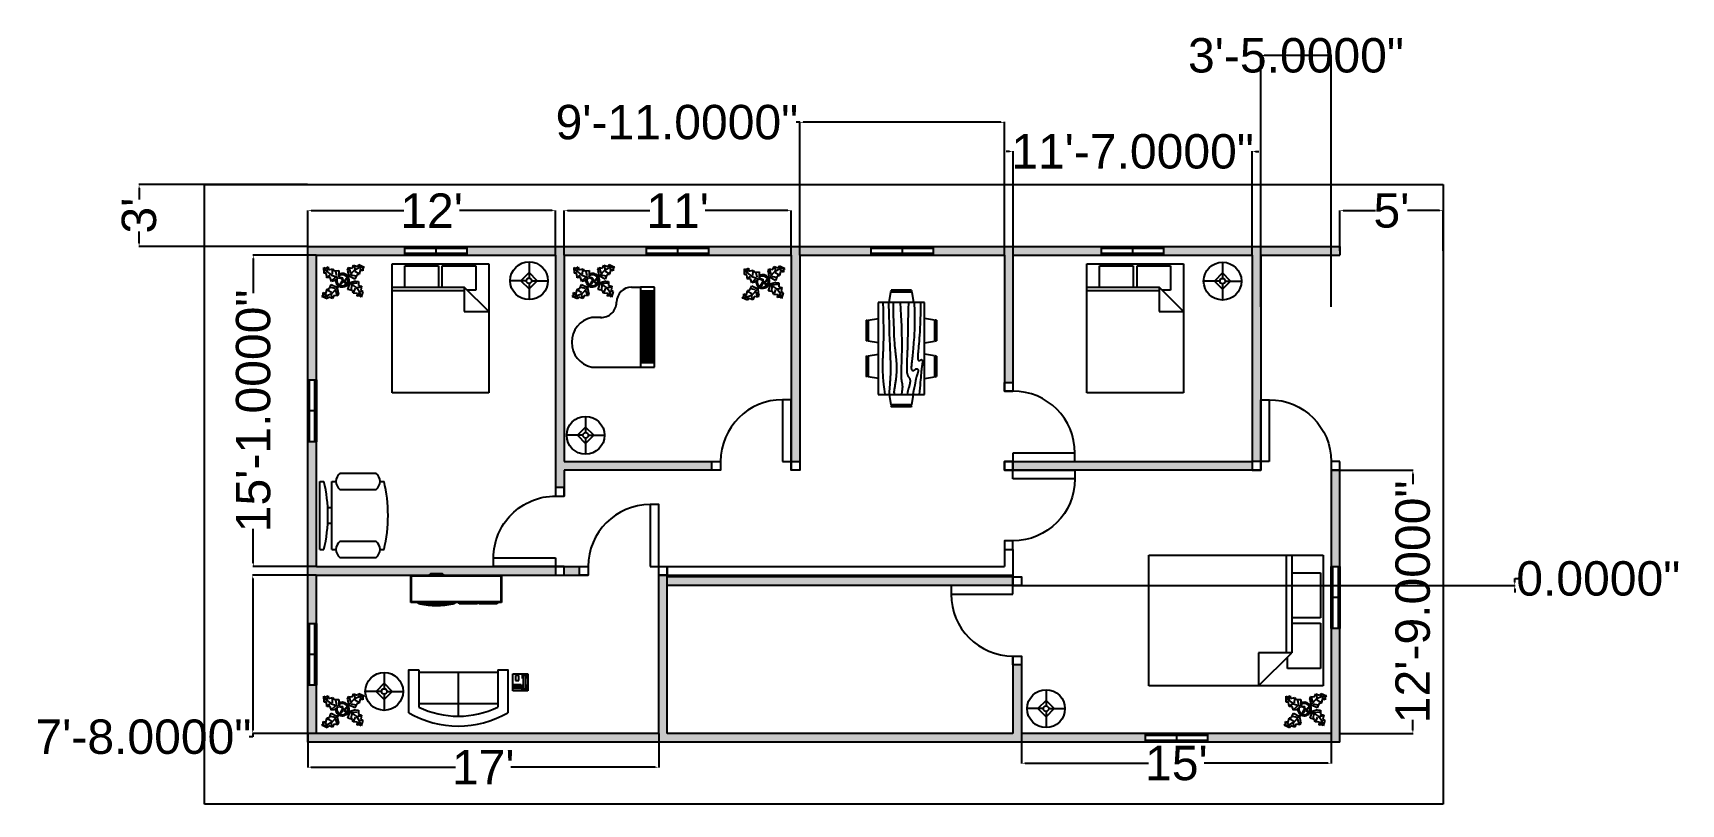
# Model space of a CAD drawing. Header units: metres. Extents: x 3 to 961, y 8 to 456.
import ezdxf

# ---------------------------------------------------------------- set-up
doc = ezdxf.new("R2010")
doc.units = ezdxf.units.M
doc.header["$MEASUREMENT"] = 0
for name, color, linetype in [('Annotation', 2, 'Continuous'), ('Door', 6, 'Continuous'), ('Hatch', 250, 'Continuous'), ('Window', 30, 'Continuous')]:
    doc.layers.add(name, color=color, linetype=linetype)
doc.layers.add('Room Decor', color=100, linetype='Continuous', plot=False)
doc.styles.get("Standard").update_dxf_attribs({"font": 'arial.ttf'})
doc.dimstyles.get("Standard").update_dxf_attribs({"dimtxt": 20, "dimasz": 2, "dimexe": 0.18, "dimexo": 0.0625, "dimgap": 0.0945, "dimtad": 0, "dimtoh": 1, "dimdec": 4, "dimzin": 0, "dimdsep": 46, "dimlunit": 3, "dimtxsty": 'Standard', "dimcen": 0.09, "dimclrt": 2, "dimadec": 0, "dimazin": 0, "dimtfac": 1, "dimtdec": 4, "dimtofl": 0, "dimtmove": 0, "dimatfit": 3, "dimfxl": 1, "dimtolj": 1, "dimtzin": 0, "dimarcsym": 0})

msp = doc.modelspace()

# ---------------------------------------------------------------- blocks, each defined once
blk = doc.blocks.new('*D1')
at = {"layer": 'Annotation', "color": 0, "lineweight": -2, "transparency": 16777216}
for p, q in [((716.97, 296.8), (716.97, 442.98)), ((755.97, 442.8), (718.97, 442.8)), ((757.97, 296.8), (757.97, 442.98))]:
    blk.add_line(p, q, dxfattribs=at)
at = {"layer": 'Annotation', "color": 0, "transparency": 16777216}
for points in [[(718.97, 443.13), (718.97, 442.46), (716.97, 442.8)], [(755.97, 443.13), (755.97, 442.46), (757.97, 442.8)]]:
    blk.add_solid(points, dxfattribs=at)
at = {"layer": 'Defpoints', "color": 0, "transparency": 16777216}
for p in [(716.97, 442.8), (716.97, 296.74), (757.97, 296.74)]:
    blk.add_point(p, dxfattribs=at)
at = {"layer": 'Annotation', "color": 2, "transparency": 16777216, "insert": (737.47, 442.8), "char_height": 20, "attachment_point": 5}
blk.add_mtext('\\A1;3\'-5.0000"', dxfattribs=at)
blk = doc.blocks.new('*D2')
at = {"layer": 'Annotation', "color": 0, "lineweight": -2, "transparency": 16777216}
for p, q in [((570.97, 386.99), (568.97, 386.99)), ((572.97, 326.82), (572.97, 387.17)), ((711.97, 326.82), (711.97, 387.17)), ((713.97, 386.99), (715.97, 386.99))]:
    blk.add_line(p, q, dxfattribs=at)
at = {"layer": 'Annotation', "color": 0, "transparency": 16777216}
for points in [[(570.97, 387.32), (570.97, 386.65), (572.97, 386.99)], [(713.97, 387.32), (713.97, 386.65), (711.97, 386.99)]]:
    blk.add_solid(points, dxfattribs=at)
at = {"layer": 'Defpoints', "color": 0, "transparency": 16777216}
for p in [(572.97, 386.99), (572.97, 326.76), (711.97, 326.76)]:
    blk.add_point(p, dxfattribs=at)
at = {"layer": 'Annotation', "color": 2, "transparency": 16777216, "insert": (642.47, 386.99), "char_height": 20, "attachment_point": 5}
blk.add_mtext('\\A1;11\'-7.0000"', dxfattribs=at)
blk = doc.blocks.new('*D3')
at = {"layer": 'Annotation', "color": 0, "lineweight": -2, "transparency": 16777216}
for p, q in [((448.97, 404), (446.97, 404)), ((448.97, 326.82), (448.97, 404.18)), ((565.97, 404), (450.97, 404)), ((567.97, 326.82), (567.97, 404.18))]:
    blk.add_line(p, q, dxfattribs=at)
at = {"layer": 'Annotation', "color": 0, "transparency": 16777216}
for points in [[(450.97, 404.33), (450.97, 403.66), (448.97, 404)], [(565.97, 404.33), (565.97, 403.66), (567.97, 404)]]:
    blk.add_solid(points, dxfattribs=at)
at = {"layer": 'Defpoints', "color": 0, "transparency": 16777216}
for p in [(448.97, 404), (448.97, 326.76), (567.97, 326.76)]:
    blk.add_point(p, dxfattribs=at)
at = {"layer": 'Annotation', "color": 2, "transparency": 16777216, "insert": (377.56, 404), "char_height": 20, "attachment_point": 5}
blk.add_mtext('\\A1;9\'-11.0000"', dxfattribs=at)
blk = doc.blocks.new('*D4')
at = {"layer": 'Annotation', "color": 0, "lineweight": -2, "transparency": 16777216}
for p, q in [((311.97, 326.82), (311.97, 352.83)), ((313.97, 352.65), (361.84, 352.65)), ((441.97, 352.65), (394.09, 352.65)), ((443.97, 326.82), (443.97, 352.83))]:
    blk.add_line(p, q, dxfattribs=at)
at = {"layer": 'Annotation', "color": 0, "transparency": 16777216}
for points in [[(313.97, 352.98), (313.97, 352.32), (311.97, 352.65)], [(441.97, 352.98), (441.97, 352.32), (443.97, 352.65)]]:
    blk.add_solid(points, dxfattribs=at)
at = {"layer": 'Defpoints', "color": 0, "transparency": 16777216}
for p in [(311.97, 352.65), (311.97, 326.76), (443.97, 326.76)]:
    blk.add_point(p, dxfattribs=at)
at = {"layer": 'Annotation', "color": 2, "transparency": 16777216, "insert": (377.97, 352.65), "char_height": 20, "attachment_point": 5}
blk.add_mtext("\\A1;11'", dxfattribs=at)
blk = doc.blocks.new('*D5')
at = {"layer": 'Annotation', "color": 0, "lineweight": -2, "transparency": 16777216}
for p, q in [((162.97, 326.82), (162.97, 352.83)), ((164.97, 352.65), (218.84, 352.65)), ((304.97, 352.65), (251.09, 352.65)), ((306.97, 326.82), (306.97, 352.83))]:
    blk.add_line(p, q, dxfattribs=at)
at = {"layer": 'Annotation', "color": 0, "transparency": 16777216}
for points in [[(164.97, 352.98), (164.97, 352.32), (162.97, 352.65)], [(304.97, 352.98), (304.97, 352.32), (306.97, 352.65)]]:
    blk.add_solid(points, dxfattribs=at)
at = {"layer": 'Defpoints', "color": 0, "transparency": 16777216}
for p in [(162.97, 352.65), (162.97, 326.76), (306.97, 326.76)]:
    blk.add_point(p, dxfattribs=at)
at = {"layer": 'Annotation', "color": 2, "transparency": 16777216, "insert": (234.97, 352.65), "char_height": 20, "attachment_point": 5}
blk.add_mtext("\\A1;12'", dxfattribs=at)
blk = doc.blocks.new('*D6')
at = {"layer": 'Annotation', "color": 0, "lineweight": -2, "transparency": 16777216}
for p, q in [((577.97, 48.69), (577.97, 31.3)), ((757.97, 48.69), (757.97, 31.3)), ((579.97, 31.48), (651.84, 31.48)), ((755.97, 31.48), (684.09, 31.48))]:
    blk.add_line(p, q, dxfattribs=at)
at = {"layer": 'Annotation', "color": 0, "transparency": 16777216}
for points in [[(579.97, 31.81), (579.97, 31.15), (577.97, 31.48)], [(755.97, 31.81), (755.97, 31.15), (757.97, 31.48)]]:
    blk.add_solid(points, dxfattribs=at)
at = {"layer": 'Defpoints', "color": 0, "transparency": 16777216}
for p in [(577.97, 48.76), (757.97, 48.76), (577.97, 31.48)]:
    blk.add_point(p, dxfattribs=at)
at = {"layer": 'Annotation', "color": 2, "transparency": 16777216, "insert": (667.97, 31.48), "char_height": 20, "attachment_point": 5}
blk.add_mtext("\\A1;15'", dxfattribs=at)
blk = doc.blocks.new('*D7')
at = {"layer": 'Annotation', "color": 0, "lineweight": -2, "transparency": 16777216}
for p, q in [((162.97, 48.69), (162.97, 28.98)), ((366.97, 48.69), (366.97, 28.98)), ((164.97, 29.16), (248.84, 29.16)), ((364.97, 29.16), (281.09, 29.16))]:
    blk.add_line(p, q, dxfattribs=at)
at = {"layer": 'Annotation', "color": 0, "transparency": 16777216}
for points in [[(164.97, 29.49), (164.97, 28.82), (162.97, 29.16)], [(364.97, 29.49), (364.97, 28.82), (366.97, 29.16)]]:
    blk.add_solid(points, dxfattribs=at)
at = {"layer": 'Defpoints', "color": 0, "transparency": 16777216}
for p in [(162.97, 48.76), (366.97, 48.76), (162.97, 29.16)]:
    blk.add_point(p, dxfattribs=at)
at = {"layer": 'Annotation', "color": 2, "transparency": 16777216, "insert": (264.97, 29.16), "char_height": 20, "attachment_point": 5}
blk.add_mtext("\\A1;17'", dxfattribs=at)
blk = doc.blocks.new('*D8')
at = {"layer": 'Annotation', "color": 0, "lineweight": -2, "transparency": 16777216}
for p, q in [((763.03, 201.76), (805.62, 201.76)), ((805.44, 199.76), (805.44, 193.72)), ((763.03, 48.76), (805.62, 48.76)), ((805.44, 50.76), (805.44, 56.79))]:
    blk.add_line(p, q, dxfattribs=at)
at = {"layer": 'Annotation', "color": 0, "transparency": 16777216}
for points in [[(805.1, 199.76), (805.77, 199.76), (805.44, 201.76)], [(805.1, 50.76), (805.77, 50.76), (805.44, 48.76)]]:
    blk.add_solid(points, dxfattribs=at)
at = {"layer": 'Defpoints', "color": 0, "transparency": 16777216}
for p in [(762.97, 201.76), (762.97, 48.76), (805.44, 48.76)]:
    blk.add_point(p, dxfattribs=at)
at = {"layer": 'Annotation', "color": 2, "transparency": 16777216, "insert": (805.44, 125.26), "char_height": 20, "attachment_point": 5, "rotation": 90}
blk.add_mtext('\\A1;12\'-9.0000"', dxfattribs=at)
blk = doc.blocks.new('*D9')
at = {"layer": 'Annotation', "color": 0, "lineweight": -2, "transparency": 16777216}
for p, q in [((167.9, 326.76), (131.11, 326.76)), ((131.29, 324.76), (131.29, 304.72)), ((131.29, 147.76), (131.29, 167.79)), ((167.9, 145.76), (131.11, 145.76))]:
    blk.add_line(p, q, dxfattribs=at)
at = {"layer": 'Annotation', "color": 0, "transparency": 16777216}
for points in [[(130.96, 324.76), (131.63, 324.76), (131.29, 326.76)], [(130.96, 147.76), (131.63, 147.76), (131.29, 145.76)]]:
    blk.add_solid(points, dxfattribs=at)
at = {"layer": 'Defpoints', "color": 0, "transparency": 16777216}
for p in [(131.29, 326.76), (167.97, 326.76), (167.97, 145.76)]:
    blk.add_point(p, dxfattribs=at)
at = {"layer": 'Annotation', "color": 2, "transparency": 16777216, "insert": (131.29, 236.26), "char_height": 20, "attachment_point": 5, "rotation": 90}
blk.add_mtext('\\A1;15\'-1.0000"', dxfattribs=at)
blk = doc.blocks.new('*D10')
at = {"layer": 'Annotation', "color": 0, "lineweight": -2, "transparency": 16777216}
for p, q in [((167.9, 140.76), (130.78, 140.76)), ((130.96, 138.76), (130.96, 50.76)), ((167.9, 48.76), (130.78, 48.76)), ((130.96, 48.76), (130.96, 46.76)), ((130.96, 46.76), (128.96, 46.76))]:
    blk.add_line(p, q, dxfattribs=at)
at = {"layer": 'Annotation', "color": 0, "transparency": 16777216}
for points in [[(130.63, 138.76), (131.3, 138.76), (130.96, 140.76)], [(130.63, 50.76), (131.3, 50.76), (130.96, 48.76)]]:
    blk.add_solid(points, dxfattribs=at)
at = {"layer": 'Defpoints', "color": 0, "transparency": 16777216}
for p in [(167.97, 140.76), (130.96, 48.76), (167.97, 48.76)]:
    blk.add_point(p, dxfattribs=at)
at = {"layer": 'Annotation', "color": 2, "transparency": 16777216, "insert": (67.41, 46.76), "char_height": 20, "attachment_point": 5}
blk.add_mtext('\\A1;7\'-8.0000"', dxfattribs=at)
blk = doc.blocks.new('*D13')
at = {"layer": 'Annotation', "color": 0, "lineweight": -2, "transparency": 16777216}
for p, q in [((573.03, 134.76), (864.87, 134.76)), ((573.03, 134.76), (864.87, 134.76)), ((864.69, 136.76), (864.69, 138.76)), ((864.69, 138.76), (866.69, 138.76)), ((864.69, 132.76), (864.69, 130.76))]:
    blk.add_line(p, q, dxfattribs=at)
at = {"layer": 'Annotation', "color": 0, "transparency": 16777216}
for points in [[(864.35, 136.76), (865.02, 136.76), (864.69, 134.76)], [(864.35, 132.76), (865.02, 132.76), (864.69, 134.76)]]:
    blk.add_solid(points, dxfattribs=at)
at = {"layer": 'Defpoints', "color": 0, "transparency": 16777216}
for p in [(572.97, 134.76), (572.97, 134.76), (864.69, 134.76)]:
    blk.add_point(p, dxfattribs=at)
at = {"layer": 'Annotation', "color": 2, "transparency": 16777216, "insert": (913.24, 138.76), "char_height": 20, "attachment_point": 5}
blk.add_mtext('\\A1;0.0000"', dxfattribs=at)
blk = doc.blocks.new('Door')
at = {"layer": 'Door'}
for points in [[(-182.24, 166.38), (-177.24, 166.38), (-177.24, 202.38), (-182.24, 202.38)], [(-223.24, 166.38), (-218.24, 166.38), (-218.24, 161.38), (-223.24, 161.38)], [(-177.24, 166.38), (-172.24, 166.38), (-172.24, 161.38), (-177.24, 161.38)]]:
    blk.add_lwpolyline(points, close=True, dxfattribs=at)
blk.add_arc((-182.24, 166.38), 36, 90, 180, dxfattribs=at)
blk = doc.blocks.new('Door1')
at = {"layer": 'Door'}
blk.add_blockref('Door', (177.24, -161.38), dxfattribs=at)
blk = doc.blocks.new('Door 2')
at = {"xscale": -1}
blk.add_blockref('Door1', (5, 0), dxfattribs=at)
blk = doc.blocks.new('Window')
at = {"layer": 'Window'}
for p, q in [((-18, 0), (18, 0)), ((-18, -5), (-18, 0)), ((18, 0), (18, -5)), ((-18, -1), (18, -1)), ((18, -4), (-18, -4)), ((18, -5), (-18, -5)), ((0, -1), (0, -4))]:
    blk.add_line(p, q, dxfattribs=at)
blk = doc.blocks.new('Window 2')
at = {"layer": 'Window', "rotation": 270}
blk.add_blockref('Window', (1, 0), dxfattribs=at)
blk = doc.blocks.new('*D17')
at = {"layer": 'Annotation', "color": 0, "lineweight": -2, "transparency": 16777216}
for p, q in [((162.9, 367.76), (64.74, 367.76)), ((64.92, 365.76), (64.92, 359.05)), ((64.92, 333.76), (64.92, 340.47)), ((162.9, 331.76), (64.74, 331.76))]:
    blk.add_line(p, q, dxfattribs=at)
at = {"layer": 'Annotation', "color": 0, "transparency": 16777216}
for points in [[(64.59, 365.76), (65.25, 365.76), (64.92, 367.76)], [(64.59, 333.76), (65.25, 333.76), (64.92, 331.76)]]:
    blk.add_solid(points, dxfattribs=at)
at = {"layer": 'Defpoints', "color": 0, "transparency": 16777216}
for p in [(64.92, 367.76), (162.97, 367.76), (162.97, 331.76)]:
    blk.add_point(p, dxfattribs=at)
at = {"layer": 'Annotation', "color": 2, "transparency": 16777216, "insert": (64.92, 349.76), "char_height": 20, "attachment_point": 5, "rotation": 90}
blk.add_mtext("\\A1;3'", dxfattribs=at)
blk = doc.blocks.new('*D18')
at = {"layer": 'Annotation', "color": 0, "lineweight": -2, "transparency": 16777216}
for p, q in [((762.97, 329.32), (762.97, 352.83)), ((764.97, 352.65), (783.67, 352.65)), ((820.97, 352.65), (802.26, 352.65)), ((822.97, 329.32), (822.97, 352.83))]:
    blk.add_line(p, q, dxfattribs=at)
at = {"layer": 'Annotation', "color": 0, "transparency": 16777216}
for points in [[(764.97, 352.98), (764.97, 352.31), (762.97, 352.65)], [(820.97, 352.98), (820.97, 352.31), (822.97, 352.65)]]:
    blk.add_solid(points, dxfattribs=at)
at = {"layer": 'Defpoints', "color": 0, "transparency": 16777216}
for p in [(822.97, 352.65), (762.97, 329.26), (822.97, 329.26)]:
    blk.add_point(p, dxfattribs=at)
at = {"layer": 'Annotation', "color": 2, "transparency": 16777216, "insert": (792.97, 352.65), "char_height": 20, "attachment_point": 5}
blk.add_mtext("\\A1;5'", dxfattribs=at)
blk = doc.blocks.new('Piano - Baby Grand')
at = {"linetype": 'Continuous'}
for p, q in [((-29, 8.250005), (-29, -27.249995)), ((7, 1.250005), (7, 8.250005)), ((29, -20.749995), (29, -27.249995)), ((-29, -27.249995), (-29, -37.249995)), ((29, -27.249995), (-29, -27.249995)), ((-26, -36.249995), (-26, -28.249995)), ((-26, -28.249995), (26, -28.249995)), ((-25.25, -33.249995), (-25.25, -28.249995)), ((-25, -33.249995), (-25.25, -33.249995)), ((-24.75, -33.249995), (-25, -33.249995)), ((-25, -36.249995), (-25, -33.249995)), ((-24.75, -28.249995), (-24.75, -33.249995)), ((-24.25, -33.249995), (-24.25, -28.249995)), ((-24, -33.249995), (-24.25, -33.249995)), ((-23.75, -33.249995), (-24, -33.249995)), ((-24, -36.249995), (-24, -33.249995)), ((-23.75, -28.249995), (-23.75, -33.249995)), ((-23, -36.249995), (-23, -28.249995)), ((-22.25, -33.249995), (-22.25, -28.249995)), ((-22, -33.249995), (-22.25, -33.249995)), ((-21.75, -33.249995), (-22, -33.249995)), ((-22, -36.249995), (-22, -33.249995)), ((-21.75, -28.249995), (-21.75, -33.249995)), ((-21.25, -33.249995), (-21.25, -28.249995)), ((-21, -33.249995), (-21.25, -33.249995)), ((-20.75, -33.249995), (-21, -33.249995)), ((-21, -36.249995), (-21, -33.249995)), ((-20.75, -28.249995), (-20.75, -33.249995)), ((-20.25, -33.249995), (-20.25, -28.249995)), ((-20, -33.249995), (-20.25, -33.249995)), ((-19.75, -33.249995), (-20, -33.249995)), ((-20, -36.249995), (-20, -33.249995)), ((-19.75, -28.249995), (-19.75, -33.249995)), ((-19, -36.249995), (-19, -28.249995)), ((-18.25, -33.249995), (-18.25, -28.249995)), ((-18, -33.249995), (-18.25, -33.249995)), ((-17.75, -33.249995), (-18, -33.249995)), ((-18, -36.249995), (-18, -33.249995)), ((-17.75, -28.249995), (-17.75, -33.249995)), ((-17.25, -33.249995), (-17.25, -28.249995)), ((-17, -33.249995), (-17.25, -33.249995)), ((-16.75, -33.249995), (-17, -33.249995)), ((-17, -36.249995), (-17, -33.249995)), ((-16.75, -28.249995), (-16.75, -33.249995)), ((-16, -36.249995), (-16, -28.249995)), ((-15.25, -33.249995), (-15.25, -28.249995)), ((-15, -33.249995), (-15.25, -33.249995)), ((-14.75, -33.249995), (-15, -33.249995)), ((-15, -36.249995), (-15, -33.249995)), ((-14.75, -28.249995), (-14.75, -33.249995)), ((-14.25, -33.249995), (-14.25, -28.249995)), ((-14, -33.249995), (-14.25, -33.249995)), ((-13.75, -33.249995), (-14, -33.249995)), ((-14, -36.249995), (-14, -33.249995)), ((-13.75, -28.249995), (-13.75, -33.249995)), ((-13.25, -33.249995), (-13.25, -28.249995)), ((-13, -33.249995), (-13.25, -33.249995)), ((-12.75, -33.249995), (-13, -33.249995)), ((-13, -36.249995), (-13, -33.249995)), ((-12.75, -28.249995), (-12.75, -33.249995)), ((-12, -36.249995), (-12, -28.249995)), ((-11.25, -33.249995), (-11.25, -28.249995)), ((-11, -33.249995), (-11.25, -33.249995)), ((-10.75, -33.249995), (-11, -33.249995)), ((-11, -36.249995), (-11, -33.249995)), ((-10.75, -28.249995), (-10.75, -33.249995)), ((-10.25, -33.249995), (-10.25, -28.249995)), ((-10, -33.249995), (-10.25, -33.249995)), ((-9.75, -33.249995), (-10, -33.249995)), ((-10, -36.249995), (-10, -33.249995)), ((-9.75, -28.249995), (-9.75, -33.249995)), ((-9, -36.249995), (-9, -28.249995)), ((-8.25, -33.249995), (-8.25, -28.249995)), ((-8, -33.249995), (-8.25, -33.249995)), ((-7.75, -33.249995), (-8, -33.249995)), ((-8, -36.249995), (-8, -33.249995)), ((-7.75, -28.249995), (-7.75, -33.249995)), ((-7.25, -33.249995), (-7.25, -28.249995)), ((-7, -33.249995), (-7.25, -33.249995)), ((-6.75, -33.249995), (-7, -33.249995)), ((-7, -36.249995), (-7, -33.249995)), ((-6.75, -28.249995), (-6.75, -33.249995)), ((-6.25, -33.249995), (-6.25, -28.249995)), ((-6, -33.249995), (-6.25, -33.249995)), ((-5.75, -33.249995), (-6, -33.249995)), ((-6, -36.249995), (-6, -33.249995)), ((-5.75, -28.249995), (-5.75, -33.249995)), ((-5, -36.249995), (-5, -28.249995)), ((-4.25, -33.249995), (-4.25, -28.249995)), ((-4, -33.249995), (-4.25, -33.249995)), ((-3.75, -33.249995), (-4, -33.249995)), ((-4, -36.249995), (-4, -33.249995)), ((-3.75, -28.249995), (-3.75, -33.249995)), ((-3.25, -33.249995), (-3.25, -28.249995)), ((-3, -33.249995), (-3.25, -33.249995)), ((-2.75, -33.249995), (-3, -33.249995)), ((-3, -36.249995), (-3, -33.249995)), ((-2.75, -28.249995), (-2.75, -33.249995)), ((-2, -36.249995), (-2, -28.249995)), ((-1.25, -33.249995), (-1.25, -28.249995)), ((-1, -33.249995), (-1.25, -33.249995)), ((-0.75, -33.249995), (-1, -33.249995)), ((-1, -36.249995), (-1, -33.249995)), ((-0.75, -28.249995), (-0.75, -33.249995)), ((-0.25, -33.249995), (-0.25, -28.249995)), ((0, -33.249995), (-0.25, -33.249995)), ((0.25, -33.249995), (0, -33.249995)), ((0, -36.249995), (0, -33.249995)), ((0.25, -28.249995), (0.25, -33.249995)), ((0.75, -33.249995), (0.75, -28.249995)), ((1, -33.249995), (0.75, -33.249995)), ((1.25, -33.249995), (1, -33.249995)), ((1, -36.249995), (1, -33.249995)), ((1.25, -28.249995), (1.25, -33.249995)), ((2, -36.249995), (2, -28.249995)), ((2.75, -33.249995), (2.75, -28.249995)), ((3, -33.249995), (2.75, -33.249995)), ((3.25, -33.249995), (3, -33.249995)), ((3, -36.249995), (3, -33.249995)), ((3.25, -28.249995), (3.25, -33.249995)), ((3.75, -33.249995), (3.75, -28.249995)), ((4, -33.249995), (3.75, -33.249995)), ((4.25, -33.249995), (4, -33.249995)), ((4, -36.249995), (4, -33.249995)), ((4.25, -28.249995), (4.25, -33.249995)), ((5, -36.249995), (5, -28.249995)), ((5.75, -33.249995), (5.75, -28.249995)), ((6, -33.249995), (5.75, -33.249995)), ((6.25, -33.249995), (6, -33.249995)), ((6, -36.249995), (6, -33.249995)), ((6.25, -28.249995), (6.25, -33.249995)), ((6.75, -33.249995), (6.75, -28.249995)), ((7, -33.249995), (6.75, -33.249995)), ((7.25, -33.249995), (7, -33.249995)), ((7, -36.249995), (7, -33.249995)), ((7.25, -28.249995), (7.25, -33.249995)), ((7.75, -33.249995), (7.75, -28.249995)), ((8, -33.249995), (7.75, -33.249995)), ((8.25, -33.249995), (8, -33.249995)), ((8, -36.249995), (8, -33.249995)), ((8.25, -28.249995), (8.25, -33.249995)), ((9, -36.249995), (9, -28.249995)), ((9.75, -33.249995), (9.75, -28.249995)), ((10, -33.249995), (9.75, -33.249995)), ((10.25, -33.249995), (10, -33.249995)), ((10, -36.249995), (10, -33.249995)), ((10.25, -28.249995), (10.25, -33.249995)), ((10.75, -33.249995), (10.75, -28.249995)), ((11, -33.249995), (10.75, -33.249995)), ((11.25, -33.249995), (11, -33.249995)), ((11, -36.249995), (11, -33.249995)), ((11.25, -28.249995), (11.25, -33.249995)), ((12, -36.249995), (12, -28.249995)), ((12.75, -33.249995), (12.75, -28.249995)), ((13, -33.249995), (12.75, -33.249995)), ((13.25, -33.249995), (13, -33.249995)), ((13, -36.249995), (13, -33.249995)), ((13.25, -28.249995), (13.25, -33.249995)), ((13.75, -33.249995), (13.75, -28.249995)), ((14, -33.249995), (13.75, -33.249995)), ((14.25, -33.249995), (14, -33.249995)), ((14, -36.249995), (14, -33.249995)), ((14.25, -28.249995), (14.25, -33.249995)), ((14.75, -33.249995), (14.75, -28.249995)), ((15, -33.249995), (14.75, -33.249995)), ((15.25, -33.249995), (15, -33.249995)), ((15, -36.249995), (15, -33.249995)), ((15.25, -28.249995), (15.25, -33.249995)), ((16, -36.249995), (16, -28.249995)), ((16.75, -33.249995), (16.75, -28.249995)), ((17, -33.249995), (16.75, -33.249995)), ((17.25, -33.249995), (17, -33.249995)), ((17, -36.249995), (17, -33.249995)), ((17.25, -28.249995), (17.25, -33.249995)), ((17.75, -33.249995), (17.75, -28.249995)), ((18, -33.249995), (17.75, -33.249995)), ((18.25, -33.249995), (18, -33.249995)), ((18, -36.249995), (18, -33.249995)), ((18.25, -28.249995), (18.25, -33.249995)), ((19, -36.249995), (19, -28.249995)), ((19.75, -33.249995), (19.75, -28.249995)), ((20, -33.249995), (19.75, -33.249995)), ((20.25, -33.249995), (20, -33.249995)), ((20, -36.249995), (20, -33.249995)), ((20.25, -28.249995), (20.25, -33.249995)), ((20.75, -33.249995), (20.75, -28.249995)), ((21, -33.249995), (20.75, -33.249995)), ((21.25, -33.249995), (21, -33.249995)), ((21, -36.249995), (21, -33.249995)), ((21.25, -28.249995), (21.25, -33.249995)), ((21.75, -33.249995), (21.75, -28.249995)), ((22, -33.249995), (21.75, -33.249995)), ((22.25, -33.249995), (22, -33.249995)), ((22, -36.249995), (22, -33.249995)), ((22.25, -28.249995), (22.25, -33.249995)), ((23, -36.249995), (23, -28.249995)), ((23.75, -33.249995), (23.75, -28.249995)), ((24, -33.249995), (23.75, -33.249995)), ((24.25, -33.249995), (24, -33.249995)), ((24, -36.249995), (24, -33.249995)), ((24.25, -28.249995), (24.25, -33.249995)), ((24.75, -33.249995), (24.75, -28.249995)), ((25, -33.249995), (24.75, -33.249995)), ((25.25, -33.249995), (25, -33.249995)), ((25, -36.249995), (25, -33.249995)), ((25.25, -28.249995), (25.25, -33.249995)), ((26, -36.249995), (26, -28.249995)), ((29, -37.249995), (29, -27.249995)), ((-29, -37.249995), (29, -37.249995)), ((-26, -36.249995), (-25, -36.249995)), ((-25, -36.249995), (-24, -36.249995)), ((-24, -36.249995), (-23, -36.249995)), ((-23, -36.249995), (-22, -36.249995)), ((-22, -36.249995), (-21, -36.249995)), ((-21, -36.249995), (-20, -36.249995)), ((-20, -36.249995), (-19, -36.249995)), ((-19, -36.249995), (-18, -36.249995)), ((-18, -36.249995), (-17, -36.249995)), ((-17, -36.249995), (-16, -36.249995)), ((-16, -36.249995), (-15, -36.249995)), ((-15, -36.249995), (-14, -36.249995)), ((-14, -36.249995), (-13, -36.249995)), ((-13, -36.249995), (-12, -36.249995)), ((-12, -36.249995), (-11, -36.249995)), ((-11, -36.249995), (-10, -36.249995)), ((-10, -36.249995), (-9, -36.249995)), ((-9, -36.249995), (-8, -36.249995)), ((-8, -36.249995), (-7, -36.249995)), ((-7, -36.249995), (-6, -36.249995)), ((-6, -36.249995), (-5, -36.249995)), ((-5, -36.249995), (-4, -36.249995)), ((-4, -36.249995), (-3, -36.249995)), ((-3, -36.249995), (-2, -36.249995)), ((-2, -36.249995), (-1, -36.249995)), ((-1, -36.249995), (0, -36.249995)), ((0, -36.249995), (1, -36.249995)), ((1, -36.249995), (2, -36.249995)), ((2, -36.249995), (3, -36.249995)), ((3, -36.249995), (4, -36.249995)), ((4, -36.249995), (5, -36.249995)), ((5, -36.249995), (6, -36.249995)), ((6, -36.249995), (7, -36.249995)), ((7, -36.249995), (8, -36.249995)), ((8, -36.249995), (9, -36.249995)), ((9, -36.249995), (10, -36.249995)), ((10, -36.249995), (11, -36.249995)), ((11, -36.249995), (12, -36.249995)), ((12, -36.249995), (13, -36.249995)), ((13, -36.249995), (14, -36.249995)), ((14, -36.249995), (15, -36.249995)), ((15, -36.249995), (16, -36.249995)), ((16, -36.249995), (17, -36.249995)), ((17, -36.249995), (18, -36.249995)), ((18, -36.249995), (19, -36.249995)), ((19, -36.249995), (20, -36.249995)), ((20, -36.249995), (21, -36.249995)), ((21, -36.249995), (22, -36.249995)), ((22, -36.249995), (23, -36.249995)), ((23, -36.249995), (24, -36.249995)), ((24, -36.249995), (25, -36.249995)), ((25, -36.249995), (26, -36.249995))]:
    blk.add_line(p, q, dxfattribs=at)
for centre, radius, start, end in [((-11, 4.327585), 18.42241, 12.29325, 167.7067), ((18, 1.250005), 11, 177.3974, 270), ((18, -20.749995), 11, 0, 90)]:
    blk.add_arc(centre, radius, start, end, dxfattribs=at)
blk = doc.blocks.new('Sofa - Roundback Loveseat 5 ft.')
at = {"linetype": 'Continuous'}
for p, q in [((0, -32.44198), (0, -5.99998)), ((-24, -33.99998), (-24, -11.46958)), ((-23.9998, -13.38178), (23.99986, -13.38178)), ((24.00004, -33.99998), (24.00004, -11.46958)), ((-24, -32.44198), (24.00004, -32.44198))]:
    blk.add_line(p, q, dxfattribs=at)
for points in [[(-24, -33.99998), (-30, -33.99998), (-30, -7.99998)], [(30.00004, -7.99998), (30.00004, -33.99998), (24.00004, -33.99998)]]:
    blk.add_lwpolyline(points, dxfattribs=at)
for centre, radius, start, end in [((0, -60.24998), 60.24998, 60.13715, 119.8628), ((0, -61.38438), 55.38444, 64.32083, 115.6792)]:
    blk.add_arc(centre, radius, start, end, dxfattribs=at)
blk = doc.blocks.new('Bed - Queen')
at = {"linetype": 'Continuous'}
for p, q in [((0, -80.00003), (0, 0)), ((0, 0), (59.99999, 0)), ((59.99999, 0), (59.99999, -80.00003)), ((7.99999, -1.2), (28.79998, -1.2)), ((7.99999, -14.4), (7.99999, -1.2)), ((28.79998, -1.2), (28.79998, -14.4)), ((31.19999, -1.2), (51.99999, -1.2)), ((31.19999, -14.4), (31.19999, -1.2)), ((51.99999, -1.2), (51.99999, -16.4)), ((0, -14.4), (44.8, -14.4)), ((59.99999, -29.6), (44.8, -14.4)), ((44.8, -14.4), (44.8, -29.6)), ((44.8, -16.8), (0, -16.8)), ((51.99999, -16.4), (46.79936, -16.4)), ((44.8, -29.6), (59.99999, -29.6)), ((59.99999, -80.00003), (0, -80.00003))]:
    blk.add_line(p, q, dxfattribs=at)
blk = doc.blocks.new('Plant - Rubber or Philodendron')
at = {"linetype": 'Continuous'}
for p, q in [((-16.2005, 11.4774), (-13.9899, 8.1064)), ((-16.2005, 11.4774), (-14.8639, 10.7964)), ((-16.0159, 6.3329), (-16.2005, 11.4774)), ((-14.0069, 5.8704), (-16.0159, 6.3329)), ((-15.3434, 6.5514), (-13.9984, 6.9884)), ((-14.8639, 10.7964), (-12.6195, 11.8975)), ((-13.5868, 2.2894), (-14.0069, 5.8704)), ((-13.9899, 8.1064), (-9.5434, 4.7185)), ((-10.6784, 2.491), (-13.5868, 2.2894)), ((-13.3174, 8.325), (-13.0735, 11.0065)), ((-13.1329, 3.1804), (-10.6614, 4.727)), ((-12.6195, 11.8975), (-12.1909, 9.4345)), ((-12.1909, 9.4345), (-8.3829, 10.3)), ((-9.5858, -0.8715), (-10.6784, 2.491)), ((-9.5434, 4.7185), (-4.1917, 2.9888)), ((-9.1318, 0.0195), (-5.9793, 2.9025)), ((-8.8369, 9.409), (-9.0894, 5.6095)), ((-8.3829, 10.3), (-7.0549, 8.501)), ((-7.1228, -0.443), (-3.5248, 2.2131)), ((-7.0549, 8.501), (-3.0284, 8.6941)), ((-4.8529, 4.012), (-5.7184, 7.82)), ((-3.5248, 2.2131), (-3.3011, 2.4355)), ((-3.3011, 2.4355), (-0.5306, 1.7947)), ((-3.0284, 8.6941), (-3.0709, 3.1041)), ((-3.0709, 3.1041), (0.0797, 2.3163)), ((-0.5306, 1.7947), (-0.2255, -0.5527)), ((-0.5306, 1.7947), (-0.5306, 1.7947)), ((0.0797, 2.3163), (0.4866, -0.031)), ((0.4866, -0.031), (2.1141, 0.2298)), ((2.1141, 0.2298), (5.4346, 3.9146)), ((6.1032, 3.6844), (2.8262, -0.031)), ((4.6914, 8.8812), (5.3859, 11.2828)), ((4.6914, 8.8812), (5.5014, 4.4831)), ((5.3859, 11.2828), (8.8871, 10.7908)), ((5.4346, 3.9146), (5.5014, 4.4831)), ((5.9878, 10.4842), (7.1971, 6.3869)), ((11.1089, 1.1958), (6.1032, 3.6844)), ((10.3916, 8.7942), (6.2847, 4.4028)), ((7.7005, 4.8881), (11.5025, 3.9967)), ((8.8871, 10.7908), (9.9809, 13.4933)), ((9.9809, 13.4933), (13.3837, 12.301)), ((15.3859, 11.3055), (10.3916, 8.7942)), ((10.5828, 12.6946), (10.8893, 9.7953)), ((14.2977, 6.1031), (10.9934, 7.9956)), ((12.7005, 4.8994), (11.1089, 1.1958)), ((14.8995, 5.3044), (12.7005, 4.8994)), ((13.3837, 12.301), (14.68, 13.9039)), ((14.5816, 13.2037), (14.3848, 11.8033)), ((14.68, 13.9039), (19.3848, 11.8146)), ((15.7909, 9.1065), (14.8995, 5.3044)), ((15.2875, 10.6053), (17.5907, 9.2105)), ((19.3848, 11.8146), (15.3859, 11.3055)), ((18.1925, 8.4119), (15.7909, 9.1065)), ((19.3848, 11.8146), (18.1868, 10.9119)), ((18.1868, 10.9119), (18.1925, 8.4119)), ((-18.008, -14.1781), (-16.8101, -13.2754)), ((-18.008, -14.1781), (-14.0091, -13.669)), ((-13.3032, -16.2674), (-18.008, -14.1781)), ((-16.8157, -10.7754), (-14.4141, -11.4699)), ((-16.8101, -13.2754), (-16.8157, -10.7754)), ((-13.9107, -12.9688), (-16.2139, -11.574)), ((-14.4141, -11.4699), (-13.5228, -7.6679)), ((-14.0091, -13.669), (-9.0148, -11.1577)), ((-13.5228, -7.6679), (-11.3237, -7.2629)), ((-13.2048, -15.5672), (-13.008, -14.1668)), ((-12.921, -8.4665), (-9.6166, -10.359)), ((-11.3237, -7.2629), (-9.7321, -3.5593)), ((-6.3237, -7.2516), (-10.1257, -6.3602)), ((-9.7321, -3.5593), (-4.7264, -6.0479)), ((-7.1228, -0.443), (-9.5858, -0.8715)), ((-9.206, -15.0581), (-9.5126, -12.1588)), ((-9.0148, -11.1577), (-4.9047, -6.8122)), ((-7.5103, -13.1543), (-8.6042, -15.8568)), ((-4.0092, -13.6463), (-7.5103, -13.1543)), ((-4.611, -12.8477), (-5.8203, -8.7504)), ((-2.019, -3.6148), (-4.7264, -6.0479)), ((-4.1246, -6.8466), (-4.0579, -6.2781)), ((-3.3146, -11.2447), (-4.1246, -6.8466)), ((-4.0579, -6.2781), (-0.9375, -3.1608)), ((-3.3146, -11.2447), (-4.0092, -13.6463)), ((-2.019, -3.6148), (-0.2255, -0.5527)), ((-0.9375, -3.1608), (0.5883, -0.8135)), ((0.5883, -0.8135), (2.2447, -2.0916)), ((2.8262, -0.031), (1.3003, -0.5527)), ((1.3003, -0.5527), (2.4193, -1.4655)), ((2.2447, -2.0916), (6.7108, -2.6626)), ((2.4193, -1.4655), (6.895, -2.1175)), ((4.943, -7.9659), (6.7108, -2.6626)), ((8.8321, -9.0266), (4.943, -7.9659)), ((11.6605, -0.5413), (6.895, -2.1175)), ((12.3677, -6.1981), (7.219, -2.6772)), ((8.125, -4.0768), (7.7715, -7.9659)), ((8.3544, -2.7453), (13.1973, -2.1704)), ((9.5392, -11.1479), (8.8321, -9.0266)), ((13.4283, -11.5015), (9.5392, -11.1479)), ((10.2463, -10.4408), (11.6605, -6.9053)), ((11.6605, -0.5413), (14.1354, -0.8948)), ((15.5496, -10.7943), (12.3677, -6.1981)), ((13.0748, -13.9763), (13.4283, -11.5015)), ((15.5496, -13.6228), (13.0748, -13.9763)), ((16.2567, -5.8446), (13.4283, -6.5517)), ((14.8425, -10.7943), (13.7819, -13.2692)), ((14.1354, -0.8948), (14.1354, -4.4304)), ((14.1354, -4.4304), (16.9638, -5.1375)), ((16.6103, -14.6834), (15.5496, -10.7943)), ((16.6103, -14.6834), (15.5496, -13.6228)), ((17.3174, -9.7337), (15.9032, -9.7337)), ((16.9638, -5.1375), (16.2567, -8.673)), ((16.2567, -8.673), (18.0245, -9.7337)), ((18.0245, -9.7337), (16.6103, -14.6834)), ((-12.0069, -14.6645), (-13.3032, -16.2674)), ((-8.6042, -15.8568), (-12.0069, -14.6645))]:
    blk.add_line(p, q, dxfattribs=at)
for centre, radius, start, end in [((0.0308, 0.1664), 6, 178.6147, 235.1169), ((0.0308, 0.1664), 5, 168.1647, 238.6725), ((0, 0), 6.1275, 34.37569, 120.1028), ((-0.0601, -0.2075), 5.2461, 33.82192, 124.9414), ((-0.2664, 0.1682), 5.2775, 338.4094, 20.03007), ((-0.098, 0.1364), 6.1288, 341.2017, 26.09184), ((-0.0234, 0.3825), 6.1492, 242.5812, 331.2714), ((-0.1102, 0.4886), 5.2883, 247.3711, 327.472)]:
    blk.add_arc(centre, radius, start, end, dxfattribs=at)
blk = doc.blocks.new('Dining Set - 36 x 72 in.')
at = {"linetype": 'Continuous'}
for p, q in [((-22.2343, 26.00059), (-23.4847, 17.99762)), ((-22.2304, 26), (-5.7608, 26)), ((-22, 27.5), (-22.1562, 26.50042)), ((-5.8416, 26.5), (-22.1534, 26.5)), ((-22, 27.5), (-6, 27.5)), ((-5.8437, 26.49966), (-6, 27.5)), ((-4.5152, 17.99762), (-5.7655, 25.99926)), ((5.7657, 26.00059), (4.5153, 17.99762)), ((5.7696, 26), (22.2392, 26)), ((6, 27.5), (5.8438, 26.50042)), ((22.1584, 26.5), (5.8466, 26.5)), ((6, 27.5), (22, 27.5)), ((22.1563, 26.49966), (22, 27.5)), ((23.4848, 17.99762), (22.2345, 25.99926)), ((36, 18), (-36, 18)), ((-36, 18), (-36, -18)), ((36, -18), (36, 18)), ((-45.5, 8), (-44.5004, 8.15617)), ((-45.5, 8), (-45.5, -8)), ((-44.5, -8.15843), (-44.5, 8.15338)), ((-44.0006, 8.23428), (-35.9976, 9.48474)), ((-44, 8.23041), (-44, -8.23915)), ((44.0006, 8.23428), (35.9976, 9.48474)), ((44, 8.23041), (44, -8.23915)), ((44.5, -8.15843), (44.5, 8.15338)), ((45.5, 8), (44.5005, 8.15617)), ((45.5, 8), (45.5, -8)), ((-44.4997, -8.15631), (-45.5, -8)), ((-35.9976, -9.48476), (-43.9993, -8.2345)), ((35.9976, -9.48476), (43.9993, -8.2345)), ((44.4997, -8.15631), (45.5, -8)), ((-36, -18), (36, -18)), ((-22.2343, -26.0006), (-23.4847, -17.99762)), ((-4.5152, -17.99762), (-5.7655, -25.99928)), ((5.7657, -26.0006), (4.5153, -17.99762)), ((23.4848, -17.99762), (22.2345, -25.99928)), ((-22.2304, -26), (-5.7608, -26)), ((-22, -27.5), (-22.1562, -26.50044)), ((-5.8416, -26.5), (-22.1534, -26.5)), ((-22, -27.5), (-6, -27.5)), ((-5.8437, -26.49967), (-6, -27.5)), ((5.7696, -26), (22.2392, -26)), ((6, -27.5), (5.8438, -26.50044)), ((22.1584, -26.5), (5.8466, -26.5)), ((6, -27.5), (22, -27.5)), ((22.1563, -26.49967), (22, -27.5))]:
    blk.add_line(p, q, dxfattribs=at)
for points in [[(-36, 15), (-31.1772, 14.97754), (-26.8079, 14.91406), (-22.8538, 14.81543), (-19.276, 14.6875), (-16.0362, 14.53613), (-13.0957, 14.36718), (-10.4159, 14.18652), (-7.9583, 14), (-5.6904, 13.81315), (-3.6035, 13.63021), (-1.6954, 13.45508), (0.0365, 13.29166), (1.5945, 13.14388), (2.9811, 13.01562), (4.1988, 12.9108), (5.25, 12.83333), (6.1393, 12.78613), (6.8802, 12.76823), (7.4883, 12.77767), (7.9792, 12.8125), (8.3685, 12.87077), (8.6719, 12.95052), (8.9049, 13.0498), (9.0833, 13.16666), (9.2205, 13.29899), (9.3216, 13.44401), (9.3895, 13.59879), (9.4271, 13.76041), (9.4373, 13.92594), (9.4232, 14.09245), (9.3875, 14.257), (9.3333, 14.41666), (9.2638, 14.56917), (9.1836, 14.71484), (9.0975, 14.85465), (9.0104, 14.98958), (8.9272, 15.1206), (8.8529, 15.2487), (8.7922, 15.37483), (8.75, 15.5), (8.7305, 15.62467), (8.7344, 15.74739), (8.7617, 15.86621), (8.8125, 15.97916), (8.8867, 16.08431), (8.9844, 16.17968), (9.1055, 16.26334), (9.25, 16.33333), (9.4189, 16.38802), (9.6172, 16.42708), (9.8506, 16.45052), (10.125, 16.45833), (10.4463, 16.45052), (10.8203, 16.42708), (11.2529, 16.38802), (11.75, 16.33333), (12.3184, 16.26318), (12.9694, 16.17838), (13.7151, 16.07991), (14.5677, 15.96875), (15.5395, 15.84586), (16.6426, 15.71224), (17.8893, 15.56884), (19.2917, 15.41666), (20.859, 15.25667), (22.5879, 15.08984), (24.4721, 14.91715), (26.5052, 14.73958), (28.6809, 14.5581), (30.9929, 14.3737), (33.4347, 14.18733), (36, 14)], [(-36, 10), (-28.9766, 10.14274), (-23.1725, 10.20442), (-18.4241, 10.19775), (-14.5677, 10.13541), (-11.4399, 10.03011), (-8.877, 9.89453), (-6.7154, 9.74137), (-4.7917, 9.58333), (-2.9698, 9.43082), (-1.2246, 9.28515), (0.4415, 9.14534), (2.026, 9.01041), (3.5266, 8.87939), (4.9408, 8.7513), (6.266, 8.62516), (7.5, 8.5), (8.6411, 8.37549), (9.6914, 8.2539), (10.6538, 8.13818), (11.5312, 8.03125), (12.3267, 7.93603), (13.043, 7.85547), (13.6831, 7.79248), (14.25, 7.75), (14.7471, 7.7303), (15.1797, 7.73307), (15.5537, 7.75732), (15.875, 7.80208), (16.1494, 7.86637), (16.3828, 7.94922), (16.5811, 8.04964), (16.75, 8.16666), (16.8944, 8.29915), (17.0143, 8.44531), (17.1089, 8.60319), (17.1771, 8.77083), (17.218, 8.94629), (17.2305, 9.1276), (17.2137, 9.31282), (17.1667, 9.5), (17.0895, 9.6875), (16.987, 9.875), (16.8649, 10.0625), (16.7292, 10.25), (16.5856, 10.4375), (16.4401, 10.625), (16.2985, 10.8125), (16.1667, 11), (16.05, 11.18733), (15.9518, 11.3737), (15.8752, 11.5581), (15.8229, 11.73958), (15.798, 11.91715), (15.8034, 12.08984), (15.842, 12.25667), (15.9167, 12.41666), (16.0295, 12.56836), (16.1784, 12.70833), (16.3605, 12.83268), (16.5729, 12.9375), (16.8127, 13.01888), (17.0768, 13.07291), (17.3625, 13.0957), (17.6667, 13.08333), (17.9894, 13.03312), (18.3418, 12.94726), (18.7382, 12.82918), (19.1927, 12.68229), (19.7195, 12.51001), (20.3327, 12.31575), (21.0465, 12.10294), (21.875, 11.875), (22.8357, 11.63354), (23.959, 11.37304), (25.2786, 11.08618), (26.8282, 10.76562), (28.6414, 10.40405), (30.752, 9.99414), (33.1936, 9.52856), (36, 9)], [(-36, 5.5), (-30.7157, 5.3348), (-26.069, 5.20963), (-21.9946, 5.11767), (-18.4271, 5.05208), (-15.3009, 5.00602), (-12.5508, 4.97265), (-10.1112, 4.94515), (-7.9167, 4.91666), (-5.909, 4.88167), (-4.0586, 4.83984), (-2.3429, 4.79215), (-0.7396, 4.73958), (0.7739, 4.6831), (2.22, 4.6237), (3.6213, 4.56233), (5, 4.5), (6.373, 4.43782), (7.7344, 4.3776), (9.0723, 4.32129), (10.375, 4.27083), (11.6309, 4.22819), (12.8281, 4.19531), (13.9551, 4.17415), (15, 4.16666), (15.954, 4.17448), (16.819, 4.19791), (17.6001, 4.23698), (18.3021, 4.29166), (18.9299, 4.36198), (19.4883, 4.44791), (19.9823, 4.54948), (20.4167, 4.66666), (20.7969, 4.79899), (21.1302, 4.94401), (21.4245, 5.09879), (21.6875, 5.26041), (21.9271, 5.42594), (22.1511, 5.59245), (22.3672, 5.757), (22.5834, 5.91666), (22.8065, 6.06868), (23.0404, 6.21093), (23.2879, 6.34147), (23.5521, 6.45833), (23.8358, 6.55957), (24.142, 6.64323), (24.4735, 6.70735), (24.8334, 6.75), (25.2235, 6.76969), (25.642, 6.76692), (26.0858, 6.74267), (26.5521, 6.69791), (27.0379, 6.63362), (27.5404, 6.55078), (28.0565, 6.45036), (28.5834, 6.33333), (29.1242, 6.19987), (29.7071, 6.04687), (30.3661, 5.87044), (31.1354, 5.66666), (32.0493, 5.43164), (33.142, 5.16146), (34.4475, 4.85221), (36, 4.5)], [(-36, -1), (-30.7915, -0.6591), (-26.0195, -0.38216), (-21.6519, -0.16284), (-17.6563, 0.00521), (-14.0005, 0.12833), (-10.6523, 0.21289), (-7.5796, 0.26522), (-4.75, 0.29166), (-2.134, 0.29793), (0.2878, 0.28711), (2.5317, 0.26163), (4.6146, 0.22396), (6.5529, 0.17651), (8.3633, 0.12174), (10.0623, 0.06209), (11.6667, 0), (13.1899, -0.06201), (14.6341, -0.1211), (15.9982, -0.17432), (17.2813, -0.21875), (18.4823, -0.25147), (19.6003, -0.26953), (20.6343, -0.27002), (21.5834, -0.25), (22.4481, -0.20768), (23.2357, -0.14584), (23.9549, -0.06836), (24.6146, 0.02083), (25.2235, 0.11784), (25.7904, 0.21875), (26.3241, 0.31966), (26.8334, 0.41666), (27.3265, 0.50618), (27.8099, 0.58593), (28.2894, 0.65397), (28.7709, 0.70833), (29.2601, 0.74707), (29.763, 0.76823), (30.2855, 0.76985), (30.8334, 0.75), (31.4088, 0.70784), (31.9994, 0.64713), (32.589, 0.57275), (33.1615, 0.48958), (33.7008, 0.4025), (34.1908, 0.3164), (34.6153, 0.23616), (34.9584, 0.16666), (35.2099, 0.11165), (35.3848, 0.07031), (35.504, 0.04069), (35.5886, 0.02083), (35.6594, 0.00879), (35.7377, 0.0026), (35.8442, 0.00032), (36, 0)], [(-36, -6.5), (-27.1843, -6.31267), (-20.084, -6.1263), (-14.469, -5.9419), (-10.1094, -5.76042), (-6.7752, -5.58285), (-4.2363, -5.41016), (-2.2629, -5.24333), (-0.625, -5.08334), (0.8708, -4.93099), (2.2715, -4.78646), (3.5872, -4.64974), (4.8281, -4.52084), (6.0046, -4.39974), (7.127, -4.28646), (8.2053, -4.18099), (9.25, -4.08334), (10.2705, -3.99382), (11.2734, -3.91407), (12.2647, -3.84603), (13.25, -3.79167), (14.2354, -3.75293), (15.2266, -3.73177), (16.2295, -3.73015), (17.25, -3.75), (18.2912, -3.79248), (19.3451, -3.85547), (20.4009, -3.93604), (21.4479, -4.03125), (22.4754, -4.13819), (23.4727, -4.25391), (24.4289, -4.37549), (25.3334, -4.5), (26.1785, -4.62492), (26.9694, -4.74935), (27.7145, -4.87281), (28.4219, -4.99479), (29.1, -5.11483), (29.7572, -5.23242), (30.4016, -5.34709), (31.0417, -5.45834), (31.6837, -5.56437), (32.3262, -5.65821), (32.9658, -5.73153), (33.599, -5.77604), (34.2224, -5.78345), (34.8327, -5.74545), (35.4264, -5.65373), (36, -5.5)], [(-36, -10), (-26.4022, -9.81299), (-18.4675, -9.62891), (-11.9839, -9.45069), (-6.7396, -9.28125), (-2.5226, -9.12354), (0.8789, -8.98047), (3.6769, -8.85498), (6.0833, -8.75), (8.2767, -8.66765), (10.3021, -8.60677), (12.1712, -8.56543), (13.8958, -8.54167), (15.4876, -8.53353), (16.9583, -8.53907), (18.3197, -8.55632), (19.5834, -8.58334), (20.7616, -8.61841), (21.8685, -8.66081), (22.9188, -8.71004), (23.9271, -8.76563), (24.9081, -8.82707), (25.8763, -8.89388), (26.8465, -8.96558), (27.8334, -9.04167), (28.8474, -9.12118), (29.8828, -9.20117), (30.93, -9.27824), (31.9792, -9.34896), (33.0205, -9.40991), (34.0443, -9.45768), (35.0407, -9.48885), (36, -9.5)], [(-36, -14.5), (-30.0881, -14.33513), (-25.0332, -14.21224), (-20.7312, -14.12647), (-17.0781, -14.07292), (-13.97, -14.04671), (-11.3027, -14.04297), (-8.9724, -14.05681), (-6.875, -14.08334), (-4.9224, -14.11833), (-3.0905, -14.16016), (-1.3709, -14.20785), (0.2448, -14.26042), (1.7647, -14.3169), (3.1973, -14.3763), (4.5507, -14.43767), (5.8333, -14.5), (7.0554, -14.5621), (8.235, -14.62175), (9.3922, -14.67652), (10.5469, -14.72396), (11.7192, -14.76164), (12.929, -14.78711), (14.1965, -14.79794), (15.5417, -14.79167), (16.9933, -14.76424), (18.6152, -14.70508), (20.4804, -14.60197), (22.6615, -14.44271), (25.2312, -14.21509), (28.2624, -13.9069), (31.8277, -13.50594), (36, -13)]]:
    blk.add_lwpolyline(points, dxfattribs=at)
blk = doc.blocks.new('Lamp - Table')
at = {"linetype": 'Continuous'}
for p, q in [((0, 7), (0, 1)), ((-1, 0), (-7, 0)), ((0, 3), (-3, 0)), ((-3, 0), (0, -3)), ((3, 0), (0, 3)), ((0, -3), (3, 0)), ((1, 0), (7, 0)), ((0, -1), (0, -7))]:
    blk.add_line(p, q, dxfattribs=at)
for radius in [7, 1]:
    blk.add_circle((0, 0), radius, dxfattribs=at)
blk = doc.blocks.new('Chair - Desk')
at = {"linetype": 'Continuous'}
for p, q in [((-8.5, 0), (-8.5, -1)), ((-8.5, 0), (8.5, 0)), ((8.5, 0), (8.5, -1)), ((-8.5, -3), (-8.5, -4)), ((-8.5, -3), (8.5, -3)), ((-2, -3), (-2, -1.9355)), ((2, -1.9576), (2, -3)), ((8.5, -3), (8.5, -4)), ((-10.5, -5), (-10.5, -14)), ((-6.5, -14), (-6.5, -5)), ((6.5, -5), (6.5, -14)), ((10.5, -14), (10.5, -5)), ((-8.5, -15), (-8.5, -16)), ((8.5, -15), (8.5, -16))]:
    blk.add_line(p, q, dxfattribs=at)
for centre, radius, start, end in [((-8.5, -6.5), 2.5, 36.8699, 143.1301), ((0, 34.625), 36.625, 256.5803, 283.4197), ((8.5, -6.5), 2.5, 36.8699, 143.1301), ((-8.5, -12.5), 2.5, 216.8699, 323.1301), ((0, 19.625), 36.625, 256.5803, 283.4197), ((8.5, -12.5), 2.5, 216.8699, 323.1301)]:
    blk.add_arc(centre, radius, start, end, dxfattribs=at)
blk = doc.blocks.new('Phone - Desk')
at = {"linetype": 'Continuous'}
for p, q in [((-4.5, -5), (-4.5, 5)), ((-4.5, 5), (4.5, 5)), ((-4, 4.5), (-4, 2)), ((-4, 2), (-3.25, 2)), ((-3.75, 4.5), (-3.75, 2.25)), ((-1.25, 4.5), (-3.75, 4.5)), ((-3.75, 2.25), (-3.25, 2.25)), ((-3.25, 4), (-3.25, -4)), ((-3.25, 4), (-1.75, 4)), ((-1.75, -4), (-1.75, 4)), ((-1.75, 2.25), (-1.25, 2.25)), ((-1.75, 2), (-1, 2)), ((-1.25, 2.25), (-1.25, 4.5)), ((-1, 2), (-1, 4.5)), ((4, 3.5), (-0.5, 3.5)), ((-0.5, 3.5), (-0.5, 1.5)), ((-0.5, 2.5), (4, 2.5)), ((-0.5, 1.5), (4, 1.5)), ((4, 1.5), (4, 3.5)), ((4.5, 5), (4.5, -5)), ((4.5, -5), (-4.5, -5)), ((-3.75, -2.25), (-3.25, -2.25)), ((-3.75, -4.5), (-3.75, -2.25)), ((-1.25, -4.5), (-3.75, -4.5)), ((-3.25, -4), (-1.75, -4)), ((-1.75, -2.25), (-1.25, -2.25)), ((-1.25, -2.25), (-1.25, -4.5)), ((2.75, -1), (0.75, -1)), ((0.75, -1), (0.75, -4)), ((0.75, -4), (2.75, -4)), ((2.75, -4), (2.75, -1))]:
    blk.add_line(p, q, dxfattribs=at)
blk = doc.blocks.new('Entertainment Center')
at = {"linetype": 'Continuous'}
for p, q in [((-4, 0), (-5, -1)), ((4, 0), (-4, 0)), ((5, -1), (4, 0)), ((-17, -19), (-17, -1)), ((-17, -1), (43, -1)), ((-16.5, -18.5), (-16.5, -1.5)), ((-16.5, -1.5), (42.5, -1.5)), ((42.5, -1.5), (42.5, -18.5)), ((43, -1), (43, -19)), ((43, -19), (-17, -19)), ((42.5, -18.5), (-16.5, -18.5)), ((-12, -20), (-12, -19)), ((12, -20), (-12, -20)), ((12, -19), (12, -20)), ((15, -20), (15, -19)), ((27, -20), (15, -20)), ((27, -19), (27, -20)), ((28, -20), (28, -19)), ((40, -20), (28, -20)), ((40, -19), (40, -20))]:
    blk.add_line(p, q, dxfattribs=at)
blk.add_arc((0, 40), 61, 259.6111, 280.3889, dxfattribs=at)

# ---------------------------------------------------------------- dimensions: what is measured, and where the dimension line sits
at = {"layer": 'Annotation'}
for base, p1, p2, picture, middle in [((716.96724, 442.79501), (757.96724, 296.73522), (716.96724, 296.73522), '*D1', (737.46724, 442.79501)), ((162.96724, 29.15629), (366.96724, 48.75616), (162.96724, 48.75616), '*D7', (264.96724, 29.15629)), ((577.96724, 31.47835), (757.96724, 48.75616), (577.96724, 48.75616), '*D6', (667.96724, 31.47835))]:
    dim = msp.add_linear_dim(base=base, p1=p1, p2=p2, dimstyle='Standard', dxfattribs=at)
    dim.commit()
    dim.dimension.update_dxf_attribs({"geometry": picture, "text_midpoint": middle, "dimtype": 160})
for base, p1, p2, picture, middle in [((448.96724, 403.99543), (567.96724, 326.75616), (448.96724, 326.75616), '*D3', (377.56169, 403.99543)), ((572.96724, 386.98824), (711.96724, 326.75616), (572.96724, 326.75616), '*D2', (642.46724, 386.98824)), ((162.96724, 352.64844), (306.96724, 326.75616), (162.96724, 326.75616), '*D5', (234.96724, 352.64844)), ((311.96724, 352.64844), (443.96724, 326.75616), (311.96724, 326.75616), '*D4', (377.96724, 352.64844)), ((822.96724, 352.6473), (762.96724, 329.25616), (822.96724, 329.25616), '*D18', (792.96724, 352.6473))]:
    dim = msp.add_linear_dim(base=base, p1=p1, p2=p2, dimstyle='Standard', dxfattribs=at)
    dim.commit()
    dim.dimension.update_dxf_attribs({"geometry": picture, "text_midpoint": middle})
for base, p1, p2, picture, middle in [((64.92127, 367.75616), (162.96724, 331.75616), (162.96724, 367.75616), '*D17', (64.92127, 349.75616)), ((131.29457, 326.75616), (167.96724, 145.75616), (167.96724, 326.75616), '*D9', (131.29457, 236.25616)), ((805.43649, 48.75616), (762.96724, 201.75616), (762.96724, 48.75616), '*D8', (805.43649, 125.25616)), ((130.96294, 48.75616), (167.96724, 140.75616), (167.96724, 48.75616), '*D10', (67.40869, 46.75616))]:
    dim = msp.add_linear_dim(base=base, p1=p1, p2=p2, angle=90, dimstyle='Standard', dxfattribs=at)
    dim.commit()
    dim.dimension.update_dxf_attribs({"geometry": picture, "text_midpoint": middle})
dim = msp.add_linear_dim(base=(864.6877996861, 134.7561603416), p1=(572.9672425982, 134.7561603416), p2=(572.9672425982, 134.7561603416), angle=90, dimstyle='Standard', dxfattribs=at)
dim.commit()
dim.dimension.update_dxf_attribs({"geometry": '*D13', "text_midpoint": (913.2352328376, 138.7561603416), "dimtype": 160})

# ---------------------------------------------------------------- hatches: boundary and pattern name
h = msp.add_hatch(color=256)
h.dxf.hatch_style = 1
h.paths.add_polyline_path([(311.96724, 326.75616), (359.96724, 326.75616), (359.96724, 331.75616), (255.46724, 331.75616), (255.46724, 326.75616), (306.96724, 326.75616), (306.96724, 191.75616), (311.96724, 191.75616), (311.96724, 201.75616), (397.96724, 201.75616), (397.96724, 206.75616), (311.96724, 206.75616)])
at = {"true_color": 0x000000}
h = msp.add_hatch(color=18, dxfattribs=at)
h.dxf.hatch_style = 1
h.paths.add_polyline_path([(311.96724, 326.75616), (359.96724, 326.75616), (359.96724, 331.75616), (255.46724, 331.75616), (255.46724, 326.75616), (306.96724, 326.75616), (306.96724, 191.75616), (311.96724, 191.75616), (311.96724, 201.75616), (397.96724, 201.75616), (397.96724, 206.75616), (311.96724, 206.75616)])
at = {"layer": 'Hatch'}
h = msp.add_hatch(color=256, dxfattribs=at)
h.dxf.hatch_style = 1
h.paths.add_polyline_path([(219.46724, 331.75616), (162.96724, 331.75616), (162.96724, 254.25616), (167.96724, 254.25616), (167.96724, 326.75616), (219.46724, 326.75616)])
h.paths.add_polyline_path([(359.96724, 331.75616), (255.46724, 331.75616), (255.46724, 326.75616), (306.96724, 326.75616), (306.96724, 191.75616), (311.96724, 191.75616), (311.96724, 201.75616), (397.96724, 201.75616), (397.96724, 206.75616), (311.96724, 206.75616), (311.96724, 326.75616), (359.96724, 326.75616)])
h.paths.add_polyline_path([(490.46724, 331.75616), (395.96724, 331.75616), (395.96724, 326.75616), (443.96724, 326.75616), (443.96724, 206.75616), (448.96724, 206.75616), (448.96724, 326.75616), (490.46724, 326.75616)])
h.paths.add_polyline_path([(624.46724, 331.75616), (526.46724, 331.75616), (526.46724, 326.75616), (567.96724, 326.75616), (567.96724, 252.75616), (572.96724, 252.75616), (572.96724, 326.75616), (624.46724, 326.75616)])
h.paths.add_polyline_path([(762.96724, 331.75616), (660.46724, 331.75616), (660.46724, 326.75616), (711.96724, 326.75616), (711.96724, 206.75616), (716.96724, 206.75616), (716.96724, 242.75616), (716.96724, 326.75616), (762.96724, 326.75616)])
h.paths.add_polyline_path([(711.96724, 206.75616), (572.96724, 206.75616), (572.96724, 201.75616), (608.96724, 201.75616), (711.96724, 201.75616)])
h.paths.add_polyline_path([(762.96724, 109.75616), (757.96724, 109.75616), (757.96724, 48.75616), (685.96724, 48.75616), (685.96724, 43.75616), (762.96724, 43.75616)])
h.paths.add_polyline_path([(762.96724, 201.75616), (757.96724, 201.75616), (757.96724, 145.75616), (762.96724, 145.75616)])
h.paths.add_polyline_path([(649.96724, 48.75616), (577.96724, 48.75616), (577.96724, 88.75616), (572.96724, 88.75616), (572.96724, 48.75616), (371.96724, 48.75616), (371.96724, 140.75616), (366.96724, 140.75616), (366.96724, 48.75616), (167.96724, 48.75616), (167.96724, 76.75616), (162.96724, 76.75616), (162.96724, 43.75616), (649.96724, 43.75616)])
h.paths.add_polyline_path([(572.96724, 139.75616), (371.96724, 139.75616), (371.96724, 134.75616), (572.96724, 134.75616)], flags=17)
h.paths.add_polyline_path([(306.96724, 145.75616), (270.96724, 145.75616), (167.96724, 145.75616), (167.96724, 218.25616), (162.96724, 218.25616), (162.96724, 112.75616), (167.96724, 112.75616), (167.96724, 140.75616), (306.96724, 140.75616)])
h.paths.add_polyline_path([(320.96724, 145.75616), (311.96724, 145.75616), (311.96724, 140.75616), (320.96724, 140.75616)])

# ---------------------------------------------------------------- linework, layer by layer
for p, q in [((102.96724, 367.75616), (822.96724, 367.75616)), ((102.96724, 7.75616), (102.96724, 367.75616)), ((822.96724, 367.75616), (822.96724, 7.75616)), ((162.96724, 331.75616), (762.96724, 331.75616)), ((162.96724, 43.75616), (162.96724, 331.75616)), ((167.96724, 326.75616), (306.96724, 326.75616)), ((167.96724, 145.75616), (167.96724, 326.75616)), ((306.96724, 326.75616), (306.96724, 186.75616)), ((311.96724, 326.75616), (311.96724, 206.75616)), ((311.96724, 326.75616), (443.96724, 326.75616)), ((443.96724, 326.75616), (443.96724, 201.75616)), ((448.96724, 326.75616), (448.96724, 201.75616)), ((448.96724, 326.75616), (567.96724, 326.75616)), ((567.96724, 326.75616), (567.96724, 247.75616)), ((572.96724, 326.75616), (572.96724, 247.75616)), ((572.96724, 326.75616), (572.96724, 247.75616)), ((572.96724, 326.75616), (711.96724, 326.75616)), ((711.96724, 326.75616), (711.96724, 206.75616)), ((716.96724, 326.75616), (716.96724, 201.75616)), ((716.96724, 326.75616), (762.96724, 326.75616)), ((762.96724, 331.75616), (762.96724, 326.75616)), ((567.96724, 247.75616), (572.96724, 247.75616)), ((311.96724, 206.75616), (402.96724, 206.75616)), ((402.96724, 201.75616), (311.96724, 201.75616)), ((311.96724, 201.75616), (311.96724, 186.75616)), ((402.96724, 206.75616), (402.96724, 201.75616)), ((448.96724, 201.75616), (443.96724, 201.75616)), ((448.96724, 201.75616), (448.96724, 201.75616, 120)), ((567.96724, 206.75616), (567.96724, 201.75616)), ((567.96724, 206.75616), (711.96724, 206.75616)), ((716.96724, 201.75616), (567.96724, 201.75616)), ((757.96724, 201.75616), (757.96724, 48.75616)), ((762.96724, 201.75616), (757.96724, 201.75616)), ((757.96724, 201.75616), (762.96724, 201.75616)), ((762.96724, 43.75616), (762.96724, 201.75616)), ((306.96724, 186.75616), (311.96724, 186.75616)), ((567.96724, 155.75616), (567.96724, 145.75616)), ((572.96724, 155.75616), (572.96724, 145.75616)), ((167.96724, 145.75616), (325.96724, 145.75616)), ((325.96724, 145.75616), (325.96724, 140.75616)), ((366.96724, 48.75616), (366.96724, 145.75616)), ((366.96724, 145.75616), (567.96724, 145.75616)), ((371.96724, 48.75616), (371.96724, 145.75616)), ((572.96724, 145.75616), (572.96724, 134.75616)), ((167.96724, 48.75616), (167.96724, 140.75616)), ((167.96724, 140.75616), (325.96724, 140.75616)), ((366.96724, 140.75616), (572.96724, 140.75616)), ((572.96724, 139.75616), (371.96724, 139.75616)), ((572.96724, 134.75616), (371.96724, 134.75616)), ((572.96724, 93.75616), (572.96724, 48.75616)), ((572.96724, 93.75616), (577.96724, 93.75616)), ((577.96724, 93.75616), (577.96724, 48.75616)), ((366.96724, 48.75616), (167.96724, 48.75616)), ((572.96724, 48.75616), (371.96724, 48.75616)), ((757.96724, 48.75616), (577.96724, 48.75616)), ((762.96724, 43.75616), (162.96724, 43.75616)), ((822.96724, 7.75616), (102.96724, 7.75616))]:
    msp.add_line(p, q)

# ---------------------------------------------------------------- block references
for name, p in [('Window', (237.46724, 331.75616)), ('Window', (377.96724, 331.75616)), ('Window', (508.46724, 331.75616)), ('Window', (642.46724, 331.75616)), ('Window 2', (166.96724, 236.25616)), ('Window 2', (761.96724, 127.75616)), ('Window 2', (166.96724, 94.75616)), ('Window', (667.96724, 48.75616))]:
    msp.add_blockref(name, p)
at = {"layer": 'Door'}
for name, p, rotation in [('Door1', (567.96724, 206.75616), 270), ('Door 2', (567.96724, 206.75616), 270), ('Door 2', (311.96724, 140.75616), 89.99999999999994), ('Door1', (577.96724, 134.75616), 90)]:
    msp.add_blockref(name, p, dxfattribs=dict(at, rotation=rotation))
for name, p in [('Door1', (443.96724, 201.75616)), ('Door 2', (711.96724, 201.75616)), ('Door1', (366.96724, 140.75616))]:
    msp.add_blockref(name, p, dxfattribs=at)
at = {"layer": 'Room Decor'}
for name, p, xscale, yscale, zscale in [('Plant - Rubber or Philodendron', (183.05983, 312.10055), 0.6594674345179201, 0.6594674345179201, 0.6594674345179201), ('Bed - Queen', (211.93513, 321.76461), 0.937584463383192, 0.937584463383192, 0.937584463383192), ('Lamp - Table', (291.61623, 311.91056), 1.571599125283446, 1.571599125283446, 1.571599125283446), ('Plant - Rubber or Philodendron', (328.53648, 312.10055), 0.6594674345179201, 0.6594674345179201, 0.6594674345179201), ('Plant - Rubber or Philodendron', (427.4751, 311.32654), 0.6594674345179201, 0.6594674345179201, 0.6594674345179201), ('Bed - Queen', (615.85212, 321.76461), 0.937584463383192, 0.937584463383192, 0.937584463383192), ('Lamp - Table', (694.79411, 311.69383), 1.571599125283446, 1.571599125283446, 1.571599125283446), ('Lamp - Table', (324.49396, 222.0727), 1.571599125283446, 1.571599125283446, 1.571599125283446), ('Entertainment Center', (237.79555, 141.63568), 0.8795174918898117, 0.8795174918898117, 0.8795174918898117), ('Lamp - Table', (207.40882, 73.21414), 1.571599125283446, 1.571599125283446, 1.571599125283446), ('Plant - Rubber or Philodendron', (183.05983, 62.85363), 0.6594674345179201, 0.6594674345179201, 0.6594674345179201), ('Lamp - Table', (592.19745, 63.19487), 1.571599125283446, 1.571599125283446, 1.571599125283446), ('Plant - Rubber or Philodendron', (742.398, 62.85363), 0.6594674345179201, 0.6594674345179201, 0.6594674345179201)]:
    msp.add_blockref(name, p, dxfattribs=dict(at, xscale=xscale, yscale=yscale, zscale=zscale))
for name, p, xscale, yscale, zscale, rotation in [('Piano - Baby Grand', (334.62773, 284.94938), 0.8014388408672821, 0.8014388408672821, 0.8014388408672821, 90), ('Dining Set - 36 x 72 in.', (508.06905, 272.54146), 0.744100495860871, 0.744100495860871, 0.744100495860871, 270.0000000000028), ('Chair - Desk', (170.0527, 175.50954), 2.327566539802215, 2.327566539802215, 2.327566539802215, 90), ('Bed - Queen', (753.25725, 152.35356), 1.266229403276193, 1.266229403276193, 1.266229403276193, 270), ('Sofa - Roundback Loveseat 5 ft.', (250.45521, 53.08583), 0.9584916333796412, 0.9584916333796412, 0.9584916333796412, 180), ('Phone - Desk', (286.49107, 78.49488), 0.971104499487767, 0.971104499487767, 0.971104499487767, 180.0000000000029)]:
    msp.add_blockref(name, p, dxfattribs=dict(at, xscale=xscale, yscale=yscale, zscale=zscale, rotation=rotation))

msp.set_redraw_order([(e.dxf.handle, doc.entitydb.next_handle()) for e in msp.query("TEXT MTEXT ATTDEF DIMENSION ARC_DIMENSION")])  # texts and dimensions are drawn at this point

doc.saveas('drawing.dxf')
